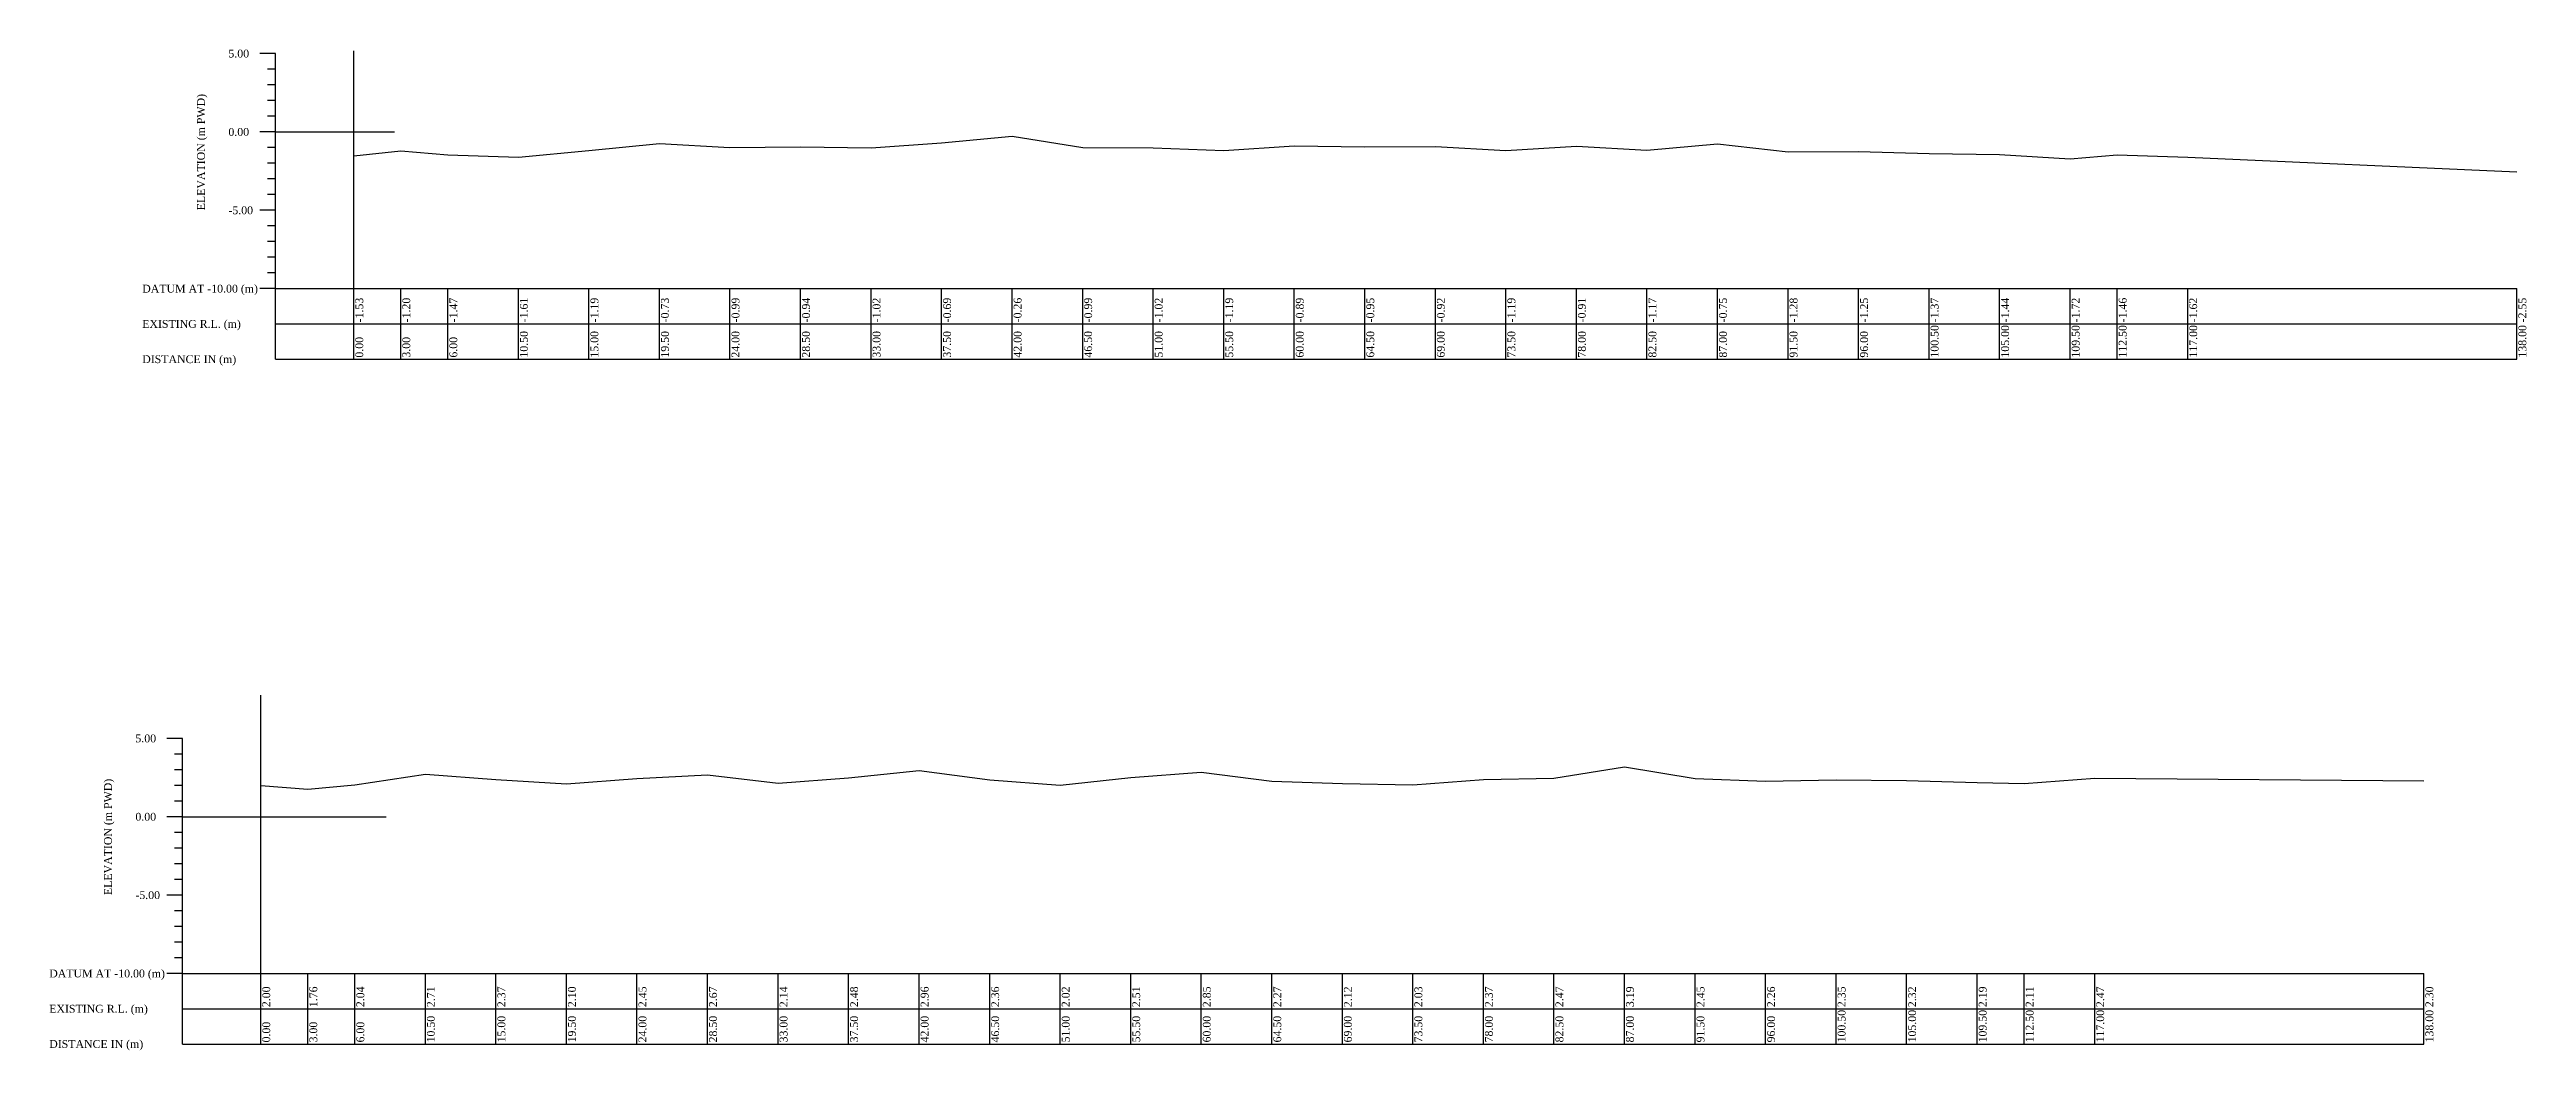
# Model space of a CAD drawing. Header units: metres. Extents: x -148477 to 168932, y -55673 to -2736.
# Drawn here: x -13447.8 to -13289.8, y -18137 to -18073.1 of the extents above; entities that cross this region are included whole.
import ezdxf

# ---------------------------------------------------------------- set-up
doc = ezdxf.new("R2010")
doc.units = ezdxf.units.M
doc.styles.add('liza', font='times.ttf', dxfattribs={"height": 2})

msp = doc.modelspace()

# ---------------------------------------------------------------- texts
at = {"color": 6, "linetype": 'Continuous', "lineweight": -3, "ltscale": 0.5, "char_height": 0.5, "attachment_point": 1, "style": 'liza'}
for s, insert, width in [('5.00', (-13436.3685, -18073.1094), 2), ('0.00', (-13436.3685, -18078.1094), 2), ('-5.00', (-13436.3685, -18083.1094), 2), ('DATUM AT -10.00 (m)', (-13441.8685, -18088.1094), 7.5), ('EXISTING R.L. (m)', (-13441.8685, -18090.3594), 7.5), ('DISTANCE IN (m)', (-13441.8685, -18092.6094), 7.5), ('5.00', (-13442.3016, -18116.8046), 2), ('0.00', (-13442.3016, -18121.8046), 2), ('-5.00', (-13442.3016, -18126.8046), 2), ('DATUM AT -10.00 (m)', (-13447.8016, -18131.8046), 7.5), ('EXISTING R.L. (m)', (-13447.8016, -18134.0546), 7.5), ('DISTANCE IN (m)', (-13447.8016, -18136.3046), 7.5)]:
    msp.add_mtext(s, dxfattribs=dict(at, insert=insert, width=width))
at = {"color": 6, "linetype": 'Continuous', "lineweight": -3, "ltscale": 0.5, "char_height": 0.5, "attachment_point": 1, "rotation": 90, "style": 'liza'}
for s, insert, width in [('ELEVATION (m PWD)', (-13438.3685, -18083.3594), 10), ('-1.53', (-13428.2685, -18090.5094), 2.15), ('-1.20', (-13425.2685, -18090.5094), 2.15), ('-1.47', (-13422.2685, -18090.5094), 2.15), ('-1.61', (-13417.7685, -18090.5094), 2.15), ('-1.19', (-13413.2685, -18090.5094), 2.15), ('-0.73', (-13408.7685, -18090.5094), 2.15), ('-0.99', (-13404.2685, -18090.5094), 2.15), ('-0.94', (-13399.7685, -18090.5094), 2.15), ('-1.02', (-13395.2685, -18090.5094), 2.15), ('-0.69', (-13390.7685, -18090.5094), 2.15), ('-0.26', (-13386.2685, -18090.5094), 2.15), ('-0.99', (-13381.7685, -18090.5094), 2.15), ('-1.02', (-13377.2685, -18090.5094), 2.15), ('-1.19', (-13372.7685, -18090.5094), 2.15), ('-0.89', (-13368.2685, -18090.5094), 2.15), ('-0.95', (-13363.7685, -18090.5094), 2.15), ('-0.92', (-13359.2685, -18090.5094), 2.15), ('-1.19', (-13354.7685, -18090.5094), 2.15), ('-0.91', (-13350.2685, -18090.5094), 2.15), ('-1.17', (-13345.7685, -18090.5094), 2.15), ('-0.75', (-13341.2685, -18090.5094), 2.15), ('-1.28', (-13336.7685, -18090.5094), 2.15), ('-1.25', (-13332.2685, -18090.5094), 2.15), ('-1.37', (-13327.7685, -18090.5094), 2.15), ('-1.44', (-13323.2685, -18090.5094), 2.15), ('-1.72', (-13318.7685, -18090.5094), 2.15), ('-1.46', (-13315.7685, -18090.5094), 2.15), ('-1.62', (-13311.2685, -18090.5094), 2.15), ('-2.55', (-13290.2685, -18090.5094), 2.15), ('0.00', (-13428.2685, -18092.7594), 2.15), ('3.00', (-13425.2685, -18092.7594), 2.15), ('6.00', (-13422.2685, -18092.7594), 2.15), ('10.50', (-13417.7685, -18092.7594), 2.15), ('15.00', (-13413.2685, -18092.7594), 2.15), ('19.50', (-13408.7685, -18092.7594), 2.15), ('24.00', (-13404.2685, -18092.7594), 2.15), ('28.50', (-13399.7685, -18092.7594), 2.15), ('33.00', (-13395.2685, -18092.7594), 2.15), ('37.50', (-13390.7685, -18092.7594), 2.15), ('42.00', (-13386.2685, -18092.7594), 2.15), ('46.50', (-13381.7685, -18092.7594), 2.15), ('51.00', (-13377.2685, -18092.7594), 2.15), ('55.50', (-13372.7685, -18092.7594), 2.15), ('60.00', (-13368.2685, -18092.7594), 2.15), ('64.50', (-13363.7685, -18092.7594), 2.15), ('69.00', (-13359.2685, -18092.7594), 2.15), ('73.50', (-13354.7685, -18092.7594), 2.15), ('78.00', (-13350.2685, -18092.7594), 2.15), ('82.50', (-13345.7685, -18092.7594), 2.15), ('87.00', (-13341.2685, -18092.7594), 2.15), ('91.50', (-13336.7685, -18092.7594), 2.15), ('96.00', (-13332.2685, -18092.7594), 2.15), ('100.50', (-13327.7685, -18092.7594), 2.15), ('105.00', (-13323.2685, -18092.7594), 2.15), ('109.50', (-13318.7685, -18092.7594), 2.15), ('112.50', (-13315.7685, -18092.7594), 2.15), ('117.00', (-13311.2685, -18092.7594), 2.15), ('138.00', (-13290.2685, -18092.7594), 2.15), ('ELEVATION (m PWD)', (-13444.3016, -18127.0546), 10), ('2.00', (-13434.2016, -18134.2046), 2.15), ('1.76', (-13431.2016, -18134.2046), 2.15), ('2.04', (-13428.2016, -18134.2046), 2.15), ('2.71', (-13423.7016, -18134.2046), 2.15), ('2.37', (-13419.2016, -18134.2046), 2.15), ('2.10', (-13414.7016, -18134.2046), 2.15), ('2.45', (-13410.2016, -18134.2046), 2.15), ('2.67', (-13405.7016, -18134.2046), 2.15), ('2.14', (-13401.2016, -18134.2046), 2.15), ('2.48', (-13396.7016, -18134.2046), 2.15), ('2.96', (-13392.2016, -18134.2046), 2.15), ('2.36', (-13387.7016, -18134.2046), 2.15), ('2.02', (-13383.2016, -18134.2046), 2.15), ('2.51', (-13378.7016, -18134.2046), 2.15), ('2.85', (-13374.2016, -18134.2046), 2.15), ('2.27', (-13369.7016, -18134.2046), 2.15), ('2.12', (-13365.2016, -18134.2046), 2.15), ('2.03', (-13360.7016, -18134.2046), 2.15), ('2.37', (-13356.2016, -18134.2046), 2.15), ('2.47', (-13351.7016, -18134.2046), 2.15), ('3.19', (-13347.2016, -18134.2046), 2.15), ('2.45', (-13342.7016, -18134.2046), 2.15), ('2.26', (-13338.2016, -18134.2046), 2.15), ('2.35', (-13333.7016, -18134.2046), 2.15), ('2.32', (-13329.2016, -18134.2046), 2.15), ('2.19', (-13324.7016, -18134.2046), 2.15), ('2.11', (-13321.7016, -18134.2046), 2.15), ('2.47', (-13317.2016, -18134.2046), 2.15), ('2.30', (-13296.2016, -18134.2046), 2.15), ('100.50', (-13333.7016, -18136.4546), 2.15), ('105.00', (-13329.2016, -18136.4546), 2.15), ('109.50', (-13324.7016, -18136.4546), 2.15), ('112.50', (-13321.7016, -18136.4546), 2.15), ('117.00', (-13317.2016, -18136.4546), 2.15), ('138.00', (-13296.2016, -18136.4546), 2.15), ('0.00', (-13434.2016, -18136.4546), 2.15), ('3.00', (-13431.2016, -18136.4546), 2.15), ('6.00', (-13428.2016, -18136.4546), 2.15), ('10.50', (-13423.7016, -18136.4546), 2.15), ('15.00', (-13419.2016, -18136.4546), 2.15), ('19.50', (-13414.7016, -18136.4546), 2.15), ('24.00', (-13410.2016, -18136.4546), 2.15), ('28.50', (-13405.7016, -18136.4546), 2.15), ('33.00', (-13401.2016, -18136.4546), 2.15), ('37.50', (-13396.7016, -18136.4546), 2.15), ('42.00', (-13392.2016, -18136.4546), 2.15), ('46.50', (-13387.7016, -18136.4546), 2.15), ('51.00', (-13383.2016, -18136.4546), 2.15), ('55.50', (-13378.7016, -18136.4546), 2.15), ('60.00', (-13374.2016, -18136.4546), 2.15), ('64.50', (-13369.7016, -18136.4546), 2.15), ('69.00', (-13365.2016, -18136.4546), 2.15), ('73.50', (-13360.7016, -18136.4546), 2.15), ('78.00', (-13356.2016, -18136.4546), 2.15), ('82.50', (-13351.7016, -18136.4546), 2.15), ('87.00', (-13347.2016, -18136.4546), 2.15), ('91.50', (-13342.7016, -18136.4546), 2.15), ('96.00', (-13338.2016, -18136.4546), 2.15)]:
    msp.add_mtext(s, dxfattribs=dict(at, insert=insert, width=width))

# ---------------------------------------------------------------- linework, layer by layer
at = {"color": 6, "linetype": 'Continuous', "lineweight": -3, "ltscale": 0.5}
for p, q in [((-13433.3685, -18073.3594), (-13434.3685, -18073.3594)), ((-13433.3685, -18074.3594), (-13433.8685, -18074.3594)), ((-13433.3685, -18092.8594), (-13433.3685, -18073.3594)), ((-13428.3685, -18088.3594), (-13428.3685, -18073.1867)), ((-13433.3685, -18075.3594), (-13433.8685, -18075.3594)), ((-13433.3685, -18076.3594), (-13433.8685, -18076.3594)), ((-13433.3685, -18077.3594), (-13433.8685, -18077.3594)), ((-13433.3685, -18078.3594), (-13434.3685, -18078.3594)), ((-13433.3685, -18078.3594), (-13425.7786, -18078.3594)), ((-13433.3685, -18079.3594), (-13433.8685, -18079.3594)), ((-13433.3685, -18080.3594), (-13433.8685, -18080.3594)), ((-13433.3685, -18081.3594), (-13433.8685, -18081.3594)), ((-13433.3685, -18082.3594), (-13433.8685, -18082.3594)), ((-13433.3685, -18083.3594), (-13434.3685, -18083.3594)), ((-13433.3685, -18084.3594), (-13433.8685, -18084.3594)), ((-13433.3685, -18085.3594), (-13433.8685, -18085.3594)), ((-13433.3685, -18086.3594), (-13433.8685, -18086.3594)), ((-13433.3685, -18088.3594), (-13434.3685, -18088.3594)), ((-13433.3685, -18087.3594), (-13433.8685, -18087.3594)), ((-13433.3685, -18088.3594), (-13290.3685, -18088.3594)), ((-13428.3685, -18092.8594), (-13428.3685, -18088.3594)), ((-13425.3685, -18092.8594), (-13425.3685, -18088.3594)), ((-13422.3685, -18092.8594), (-13422.3685, -18088.3594)), ((-13417.8685, -18092.8594), (-13417.8685, -18088.3594)), ((-13413.3685, -18092.8594), (-13413.3685, -18088.3594)), ((-13408.8685, -18092.8594), (-13408.8685, -18088.3594)), ((-13404.3685, -18092.8594), (-13404.3685, -18088.3594)), ((-13399.8685, -18092.8594), (-13399.8685, -18088.3594)), ((-13395.3685, -18092.8594), (-13395.3685, -18088.3594)), ((-13390.8685, -18092.8594), (-13390.8685, -18088.3594)), ((-13386.3685, -18092.8594), (-13386.3685, -18088.3594)), ((-13381.8685, -18092.8594), (-13381.8685, -18088.3594)), ((-13377.3685, -18092.8594), (-13377.3685, -18088.3594)), ((-13372.8685, -18092.8594), (-13372.8685, -18088.3594)), ((-13368.3685, -18092.8594), (-13368.3685, -18088.3594)), ((-13363.8685, -18092.8594), (-13363.8685, -18088.3594)), ((-13359.3685, -18092.8594), (-13359.3685, -18088.3594)), ((-13354.8685, -18092.8594), (-13354.8685, -18088.3594)), ((-13350.3685, -18092.8594), (-13350.3685, -18088.3594)), ((-13345.8685, -18092.8594), (-13345.8685, -18088.3594)), ((-13341.3685, -18092.8594), (-13341.3685, -18088.3594)), ((-13336.8685, -18092.8594), (-13336.8685, -18088.3594)), ((-13332.3685, -18092.8594), (-13332.3685, -18088.3594)), ((-13327.8685, -18092.8594), (-13327.8685, -18088.3594)), ((-13323.3685, -18092.8594), (-13323.3685, -18088.3594)), ((-13318.8685, -18092.8594), (-13318.8685, -18088.3594)), ((-13315.8685, -18092.8594), (-13315.8685, -18088.3594)), ((-13311.3685, -18092.8594), (-13311.3685, -18088.3594)), ((-13290.3685, -18092.8594), (-13290.3685, -18088.3594)), ((-13433.3685, -18090.6094), (-13290.3685, -18090.6094)), ((-13433.3685, -18092.8594), (-13290.3685, -18092.8594)), ((-13434.3016, -18132.0546), (-13434.3016, -18114.2892)), ((-13439.3016, -18117.0546), (-13440.3016, -18117.0546)), ((-13439.3016, -18136.5546), (-13439.3016, -18117.0546)), ((-13439.3016, -18118.0546), (-13439.8016, -18118.0546)), ((-13439.3016, -18119.0546), (-13439.8016, -18119.0546)), ((-13439.3016, -18120.0546), (-13439.8016, -18120.0546)), ((-13439.3016, -18121.0546), (-13439.8016, -18121.0546)), ((-13439.3016, -18122.0546), (-13440.3016, -18122.0546)), ((-13439.3016, -18123.0546), (-13439.8016, -18123.0546)), ((-13439.3016, -18122.0546), (-13426.2986, -18122.0546)), ((-13439.3016, -18124.0546), (-13439.8016, -18124.0546)), ((-13439.3016, -18125.0546), (-13439.8016, -18125.0546)), ((-13439.3016, -18126.0546), (-13439.8016, -18126.0546)), ((-13439.3016, -18127.0546), (-13440.3016, -18127.0546)), ((-13439.3016, -18128.0546), (-13439.8016, -18128.0546)), ((-13439.3016, -18129.0546), (-13439.8016, -18129.0546)), ((-13439.3016, -18130.0546), (-13439.8016, -18130.0546)), ((-13439.3016, -18131.0546), (-13439.8016, -18131.0546)), ((-13439.3016, -18132.0546), (-13440.3016, -18132.0546)), ((-13439.3016, -18132.0546), (-13296.3016, -18132.0546)), ((-13434.3016, -18136.5546), (-13434.3016, -18132.0546)), ((-13431.3016, -18136.5546), (-13431.3016, -18132.0546)), ((-13428.3016, -18136.5546), (-13428.3016, -18132.0546)), ((-13423.8016, -18136.5546), (-13423.8016, -18132.0546)), ((-13419.3016, -18136.5546), (-13419.3016, -18132.0546)), ((-13414.8016, -18136.5546), (-13414.8016, -18132.0546)), ((-13410.3016, -18136.5546), (-13410.3016, -18132.0546)), ((-13405.8016, -18136.5546), (-13405.8016, -18132.0546)), ((-13401.3016, -18136.5546), (-13401.3016, -18132.0546)), ((-13396.8016, -18136.5546), (-13396.8016, -18132.0546)), ((-13392.3016, -18136.5546), (-13392.3016, -18132.0546)), ((-13387.8016, -18136.5546), (-13387.8016, -18132.0546)), ((-13383.3016, -18136.5546), (-13383.3016, -18132.0546)), ((-13378.8016, -18136.5546), (-13378.8016, -18132.0546)), ((-13374.3016, -18136.5546), (-13374.3016, -18132.0546)), ((-13369.8016, -18136.5546), (-13369.8016, -18132.0546)), ((-13365.3016, -18136.5546), (-13365.3016, -18132.0546)), ((-13360.8016, -18136.5546), (-13360.8016, -18132.0546)), ((-13356.3016, -18136.5546), (-13356.3016, -18132.0546)), ((-13351.8016, -18136.5546), (-13351.8016, -18132.0546)), ((-13347.3016, -18136.5546), (-13347.3016, -18132.0546)), ((-13342.8016, -18136.5546), (-13342.8016, -18132.0546)), ((-13338.3016, -18136.5546), (-13338.3016, -18132.0546)), ((-13333.8016, -18136.5546), (-13333.8016, -18132.0546)), ((-13329.3016, -18136.5546), (-13329.3016, -18132.0546)), ((-13324.8016, -18136.5546), (-13324.8016, -18132.0546)), ((-13321.8016, -18136.5546), (-13321.8016, -18132.0546)), ((-13317.3016, -18136.5546), (-13317.3016, -18132.0546)), ((-13296.3016, -18136.5546), (-13296.3016, -18132.0546)), ((-13439.3016, -18134.3046), (-13296.3016, -18134.3046)), ((-13439.3016, -18136.5546), (-13296.3016, -18136.5546))]:
    msp.add_line(p, q, dxfattribs=at)
at = {"color": 3, "linetype": 'Continuous', "lineweight": -3, "ltscale": 0.5}
msp.add_lwpolyline([(-13428.3685, -18079.8894), (-13425.3685, -18079.5594), (-13422.3685, -18079.8294), (-13417.8685, -18079.9694), (-13413.3685, -18079.5494), (-13408.8685, -18079.0894), (-13404.3685, -18079.3494), (-13399.8685, -18079.2994), (-13395.3685, -18079.3794), (-13390.8685, -18079.0494), (-13386.3685, -18078.6194), (-13381.8685, -18079.3494), (-13377.3685, -18079.3794), (-13372.8685, -18079.5494), (-13368.3685, -18079.2494), (-13363.8685, -18079.3094), (-13359.3685, -18079.2794), (-13354.8685, -18079.5494), (-13350.3685, -18079.2694), (-13345.8685, -18079.5294), (-13341.3685, -18079.1094), (-13336.8685, -18079.6394), (-13332.3685, -18079.6094), (-13327.8685, -18079.7294), (-13323.3685, -18079.7994), (-13318.8685, -18080.0794), (-13315.8685, -18079.8194), (-13311.3685, -18079.9794), (-13290.3685, -18080.9094)], dxfattribs=at)
at = {"color": 2, "linetype": 'Continuous', "lineweight": -3, "ltscale": 0.5}
msp.add_lwpolyline([(-13434.3016, -18120.0546), (-13431.3016, -18120.2946), (-13428.3016, -18120.0146), (-13423.8016, -18119.3446), (-13419.3016, -18119.6846), (-13414.8016, -18119.9546), (-13410.3016, -18119.6046), (-13405.8016, -18119.3846), (-13401.3016, -18119.9146), (-13396.8016, -18119.5746), (-13392.3016, -18119.0946), (-13387.8016, -18119.6946), (-13383.3016, -18120.0346), (-13378.8016, -18119.5446), (-13374.3016, -18119.2046), (-13369.8016, -18119.7846), (-13365.3016, -18119.9346), (-13360.8016, -18120.0246), (-13356.3016, -18119.6846), (-13351.8016, -18119.5846), (-13347.3016, -18118.8646), (-13342.8016, -18119.6046), (-13338.3016, -18119.7946), (-13333.8016, -18119.7046), (-13329.3016, -18119.7346), (-13324.8016, -18119.8646), (-13321.8016, -18119.9416), (-13317.3016, -18119.5846), (-13296.3016, -18119.7546)], dxfattribs=at)

msp.set_redraw_order([(e.dxf.handle, doc.entitydb.next_handle()) for e in msp.query("TEXT MTEXT ATTDEF DIMENSION ARC_DIMENSION")])  # texts and dimensions are drawn at this point

doc.saveas('drawing.dxf')
